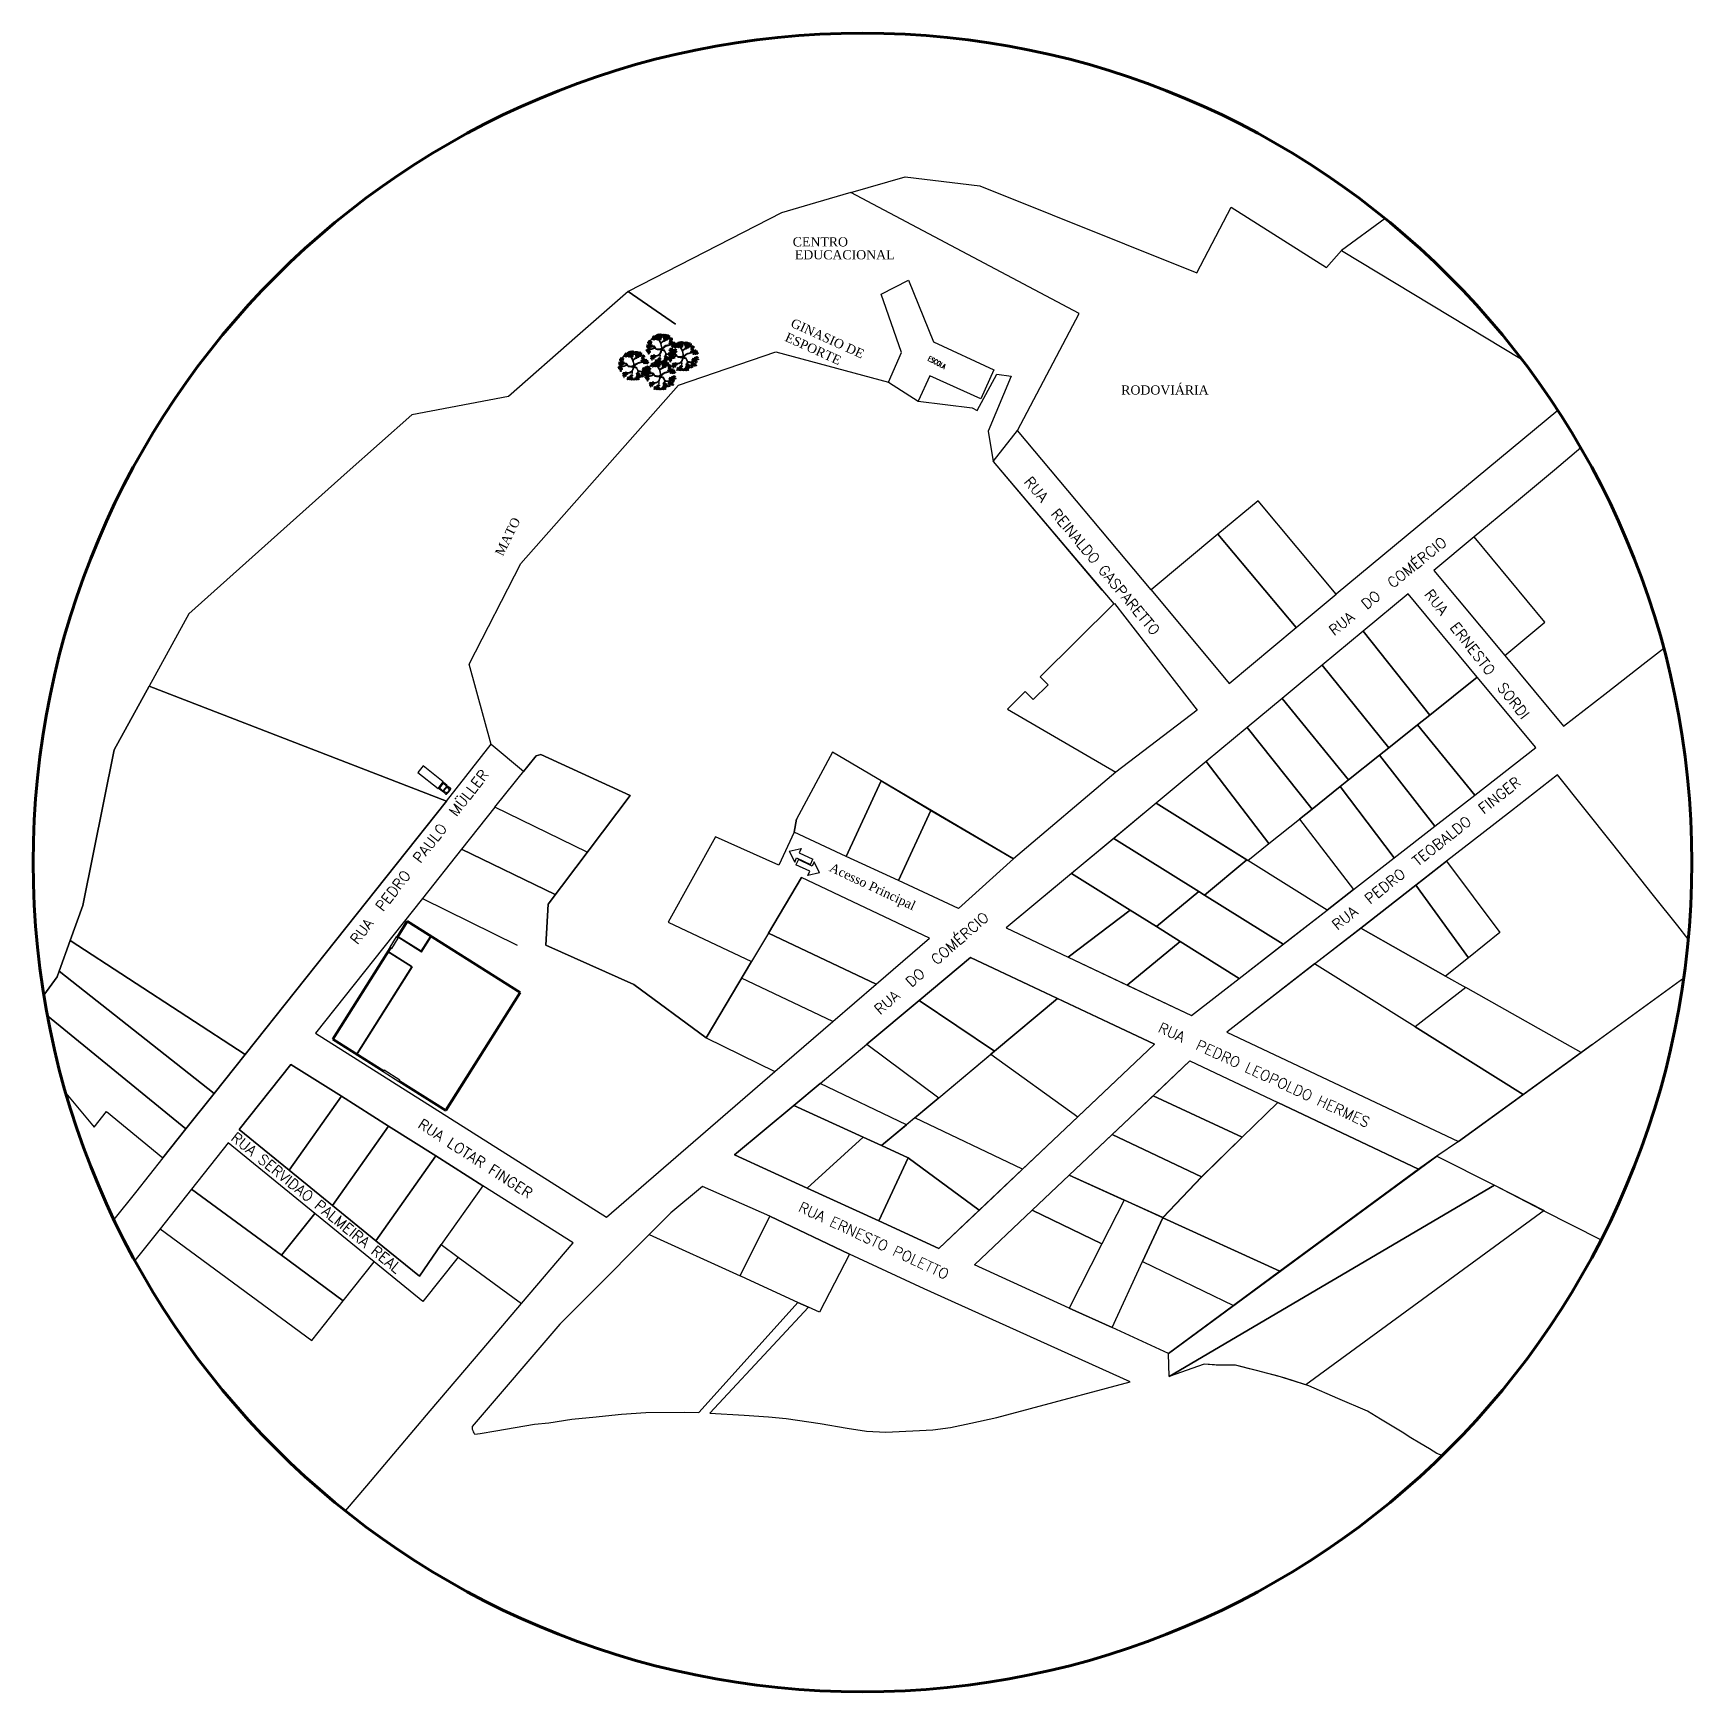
# Model space of a CAD drawing. Header units: metres. Extents: x 2113 to 5678, y -2764 to 956.
# Drawn here: x 5202.1 to 5678, y -24.1 to 451.8 of the extents above; entities that cross this region are included whole.
import ezdxf
from ezdxf.enums import TextEntityAlignment as Align

# ---------------------------------------------------------------- set-up
doc = ezdxf.new("R2010")
doc.units = ezdxf.units.M
doc.header["$MEASUREMENT"] = 0
doc.linetypes.add('CONTINUO', pattern=[0])
for name, color, linetype in [('ATUALIZADO', 4, 'Continuous'), ('CADASTRO', 114, 'CONTINUO'), ('Layout', 3, 'Continuous'), ('Layout-int', 7, 'Continuous'), ('PAREDE', 7, 'Continuous'), ('TELHADO', 6, 'Continuous'), ('TextoÁreas', 7, 'Continuous'), ('TXT_LOGRADOUROS_2000', 7, 'Continuous'), ('TXT_QUADRAFISCAL_5000', 7, 'Continuous')]:
    doc.layers.add(name, color=color, linetype=linetype)
doc.styles.add('ROMANS', font='romans.shx')
doc.styles.add('SIMPLEX', font='simplex', dxfattribs={"height": 0.2})
doc.styles.add('TimesNewRoman', font='times.ttf')

msp = doc.modelspace()

# ---------------------------------------------------------------- texts
at = {"layer": 'CADASTRO', "color": 0, "style": 'SIMPLEX', "width": 0.705687}
msp.add_text('ESCOLA', height=1.4126, rotation=331.50997, dxfattribs=at).set_placement((5458.632, 358.005), (5463.43, 355.401), align=Align.FIT)
at = {"layer": 'PAREDE', "style": 'ROMANS'}
for s, rotation, p in [('RUA  REINALDO GASPARETTO', 310, (5486.184, 322.958)), ('RUA  REINALDO GASPARETTO', 310, (5486.184, 322.958)), ('RUA  DO  COMÉRCIO', 41.28067, (5445.08, 169.992)), ('RUA  DO  COMÉRCIO', 41.28067, (5445.08, 169.992))]:
    msp.add_text(s, height=3, rotation=rotation, dxfattribs=at).set_placement(p)
at = {"layer": 'TextoÁreas', "style": 'TimesNewRoman'}
for s, height, p in [('CENTRO', 2.6219, (5419.994, 390.601)), ('EDUCACIONAL', 2.62191, (5420.6, 386.892)), ('RODOVIÁRIA', 2.6219, (5514.248, 348.102))]:
    msp.add_text(s, height=height, dxfattribs=at).set_placement(p)
for s, height, rotation, p in [('GINASIO DE', 2.6219, 335.67134, (5419.174, 367.673)), ('ESPORTE', 2.6219, 335.67134, (5417.506, 363.594)), ('MATO', 2.6219, 63.8025, (5336.795, 301.529)), ('Acesso Principal', 2.62191, 334.72316, (5430.268, 211.476))]:
    msp.add_text(s, height=height, rotation=rotation, dxfattribs=at).set_placement(p)
at = {"layer": 'TXT_LOGRADOUROS_2000', "style": 'ROMANS'}
for s, rotation, p in [('RUA  DO  COMÉRCIO', 39, (5575.37, 278.781)), ('RUA  DO  COMÉRCIO', 39, (5575.37, 278.781)), ('RUA  ERNESTO  SORDI', 308, (5601.063, 290.712)), ('RUA  ERNESTO  SORDI', 308, (5601.063, 290.712)), ('RUA  PEDRO  PAULO  MÜLLER', 52.30053, (5295.125, 190.09)), ('RUA  PEDRO  TEOBALDO  FINGER', 38.46248, (5576.25, 194.274)), ('RUA  PEDRO  TEOBALDO  FINGER', 38.46248, (5576.25, 194.274)), ('RUA  PEDRO LEOPOLDO HERMES', 335.29049, (5524.53, 165.369)), ('RUA  PEDRO LEOPOLDO HERMES', 335.29049, (5524.53, 165.369)), ('RUA LOTAR FINGER', 327.07297, (5312.168, 137.977)), ('RUA LOTAR FINGER', 327.07297, (5312.168, 137.977)), ('RUA SERVIDAO PALMEIRA REAL', 321, (5258.53, 134.369)), ('RUA SERVIDAO PALMEIRA REAL', 321, (5258.53, 134.369)), (' RUA ERNESTO POLETTO', 335, (5419.467, 114.758)), (' RUA ERNESTO POLETTO', 335, (5419.467, 114.758))]:
    msp.add_text(s, height=3, rotation=rotation, dxfattribs=at).set_placement(p)

# ---------------------------------------------------------------- blocks, each defined once
blk = doc.blocks.new('Setaxr01')
for p, q in [((925, 175), (0, 175)), ((0, 175), (0, -175)), ((1500, 0), (925, 450)), ((925, 450), (925, 175)), ((1500, 0), (925, -450)), ((925, -175), (0, -175)), ((925, -450), (925, -175))]:
    blk.add_line(p, q)
blk = doc.blocks.new('CaminhaoBau_t')
for p, q in [((-2997, 1220), (-10363, 1220)), ((-10363, 1220), (-10363, -1218)), ((-2997, -1218), (-2997, 1220)), ((-2946, 914), (-2946, -914)), ((-2896, 1119), (-2896, 1017)), ((-1600, 1119), (-2896, 1119)), ((-2868, 889), (-2868, -876)), ((-1547, 1016), (-2845, 1016)), ((-2822, 821), (-2822, -808)), ((-2753, 958), (-2799, 958)), ((-2753, 866), (-2776, 866)), ((-2753, 958), (-2753, 866)), ((-1880, 965), (-2616, 965)), ((-2616, 864), (-2616, 965)), ((-1880, 864), (-2616, 864)), ((-1880, 864), (-1880, 965)), ((-1617, 1063), (-1829, 1016)), ((-1829, 864), (-1829, 965)), ((-1533, 965), (-1829, 965)), ((-1702, 864), (-1829, 864)), ((-1702, 864), (-1528, 941)), ((-1626, 864), (-1468, 931)), ((-1600, 1068), (-1600, 1119)), ((-1473, 1067), (-1583, 1067)), ((-1524, 1067), (-381, 1067)), ((-1524, 762), (-1524, -762)), ((-1270, 0), (-1524, 0)), ((-229, 559), (-1503, 1006)), ((-1428, 931), (-1301, 877)), ((-1270, -830), (-1270, 830)), ((-381, 1118), (-282, 1118)), ((-381, 1067), (-381, 1118)), ((-229, 559), (-229, 914)), ((-127, 406), (-229, 559)), ((-127, 406), (-127, -406)), ((-10363, -1218), (-2997, -1218)), ((-2896, -1116), (-2896, -1015)), ((-1600, -1116), (-2896, -1116)), ((-1547, -1016), (-2845, -1016)), ((-2753, -945), (-2799, -945)), ((-2753, -853), (-2776, -853)), ((-2753, -945), (-2753, -853)), ((-1880, -864), (-2616, -864)), ((-2616, -864), (-2616, -965)), ((-1880, -965), (-2616, -965)), ((-1880, -864), (-1880, -965)), ((-1829, -864), (-1829, -965)), ((-1702, -864), (-1829, -864)), ((-1533, -965), (-1829, -965)), ((-1617, -1063), (-1829, -1016)), ((-1702, -864), (-1528, -941)), ((-1626, -864), (-1468, -931)), ((-1600, -1066), (-1600, -1116)), ((-1473, -1067), (-1583, -1067)), ((-1524, -1067), (-381, -1067)), ((-229, -559), (-1503, -1006)), ((-1428, -931), (-1301, -877)), ((-381, -1067), (-381, -1118)), ((-381, -1118), (-282, -1118)), ((-127, -406), (-229, -559)), ((-229, -559), (-229, -914))]:
    blk.add_line(p, q)
for centre, radius, start, end in [((-2845, 914), 102, 90, 180), ((-2799, 889), 68.6, 90, 180), ((-2776, 821), 45.7, 90, 180), ((-1626, 762), 102, 0, 90), ((-1583, 914), 152, 90, 102.52881), ((-1547, 914), 102, 64.65382, 90), ((-1533, 952), 12.7, 293.96249, 90), ((-1448, 885), 50.8, 66.80141, 113.19859), ((-1321, 830), 50.8, 0, 66.80141), ((-381, 914), 152, 0, 90), ((-282, 914), 203, 9.89468, 90), ((-282, 914), 102, 9.89468, 80.89521), ((-5524, 0), 5423, 350.00897, 9.99103), ((-5524, 0), 5524, 350.10532, 9.89468), ((-2845, -914), 102, 180, 270), ((-2799, -876), 68.6, 180, 270), ((-2776, -808), 45.7, 180, 270), ((-1626, -762), 102, 270, 0), ((-1583, -914), 152, 257.47119, 270), ((-1547, -914), 102, 270, 295.34618), ((-1533, -952), 12.7, 270, 66.03751), ((-1448, -885), 50.8, 246.80141, 293.19859), ((-1321, -830), 50.8, 293.19859, 0), ((-381, -914), 152, 270, 0), ((-282, -914), 203, 270, 350.10532), ((-282, -914), 102, 279.10479, 350.10532)]:
    blk.add_arc(centre, radius, start, end)
blk = doc.blocks.new('Arb009')
at = {"layer": 'Layout-int'}
h = blk.add_hatch(dxfattribs=at)
h.set_pattern_fill('_USER', color=0, scale=3.5, style=0, pattern_type=0)
h.set_pattern_definition([(0, (-461.5944, -432.1095), (0, 3.5), [])])
h.paths.add_polyline_path([(-177, 393), (-242, 396), (-266, 420), (-239, 390), (-177, 387), (-132, 381), (-111, 336), (-52, 247), (-16, 126), (-14, 37), (-94, 13), (-195, 28), (-218, 75), (-251, 114), (-384, 129), (-423, 221), (-393, 132), (-456, 129), (-393, 120), (-462, 81), (-379, 117), (-313, 108), (-260, 99), (-227, 72), (-310, 34), (-459, -14), (-313, 25), (-227, 58), (-198, 13), (-94, -2), (-49, 1), (-31, 7), (-22, 1), (-19, -8), (-22, -26), (-49, -103), (-73, -147), (-117, -189), (-156, -201), (-227, -215), (-281, -230), (-337, -293), (-281, -242), (-227, -221), (-156, -215), (-114, -201), (-82, -174), (-61, -180), (-55, -195), (-64, -260), (-70, -296), (-85, -325), (-114, -355), (-162, -370), (-192, -388), (-162, -373), (-114, -364), (-85, -340), (-91, -423), (-76, -325), (-64, -305), (-52, -266), (-55, -236), (-49, -210), (-49, -180), (-49, -156), (-40, -135), (-22, -97), (-14, -70), (-5, -34), (7, -20), (34, -23), (70, -34), (93, -49), (123, -121), (144, -147), (111, -210), (153, -251), (173, -281), (165, -328), (141, -352), (105, -373), (93, -417), (96, -432), (99, -414), (108, -376), (144, -355), (170, -331), (179, -284), (173, -251), (159, -242), (129, -218), (153, -162), (224, -165), (289, -174), (346, -204), (393, -248), (354, -198), (301, -168), (316, -121), (363, -112), (435, -165), (372, -112), (402, -94), (432, -88), (467, -82), (423, -85), (378, -94), (348, -106), (304, -106), (286, -165), (215, -156), (159, -141), (132, -97), (111, -46), (93, -23), (43, -8), (13, 4), (37, 34), (93, 87), (147, 126), (209, 138), (289, 161), (348, 152), (437, 149), (467, 155), (435, 155), (340, 161), (301, 170), (301, 209), (307, 253), (325, 304), (334, 348), (340, 369), (319, 304), (295, 247), (286, 191), (283, 173), (236, 152), (197, 147), (144, 135), (78, 102), (28, 52), (10, 58), (7, 105), (-5, 149), (-16, 200), (-8, 233), (10, 253), (52, 283), (99, 292), (144, 333), (188, 384), (206, 470), (173, 387), (135, 336), (96, 304), (78, 313), (70, 399), (70, 461), (67, 500), (58, 425), (61, 381), (70, 313), (67, 298), (40, 292), (16, 268), (-14, 247), (-31, 250), (-61, 304), (-55, 345), (-40, 381), (-34, 425), (-40, 473), (-58, 503), (-43, 464), (-43, 408), (-52, 381), (-61, 348), (-73, 328), (-91, 331), (-114, 372), (-132, 411), (-168, 467), (-135, 390)])
for points in [[(-533, -17), (-521, 1), (-521, -17), (-515, -32), (-521, -32), (-533, -29)], [(-512, 96), (-506, 105), (-500, 96), (-497, 84), (-503, 84), (-512, 87)], [(-506, 158), (-500, 167), (-494, 158), (-491, 147), (-497, 147), (-506, 149)], [(-503, 123), (-497, 132), (-491, 123), (-488, 111), (-494, 111), (-503, 114)], [(-497, 7), (-491, 16), (-485, 7), (-482, -5), (-488, -5), (-497, -2)], [(-491, 46), (-485, 49), (-482, 60), (-485, 69), (-488, 75), (-491, 66), (-494, 60)], [(-485, 224), (-479, 227), (-476, 239), (-479, 247), (-482, 253), (-485, 244), (-488, 239)], [(-479, 152), (-473, 161), (-468, 152), (-465, 141), (-470, 141), (-479, 144)], [(-473, 75), (-468, 78), (-465, 90), (-468, 99), (-470, 105), (-473, 96), (-476, 90)], [(-473, 123), (-468, 132), (-462, 123), (-459, 111), (-465, 111), (-473, 114)], [(-470, 244), (-465, 253), (-459, 244), (-456, 233), (-462, 233), (-470, 236)], [(-470, 66), (-465, 75), (-459, 66), (-456, 55), (-462, 55), (-470, 58)], [(-468, -20), (-462, -17), (-459, -5), (-462, 4), (-465, 10), (-468, 1), (-470, -5)], [(-177, 393), (-242, 396), (-266, 420), (-239, 390), (-177, 387), (-132, 381), (-111, 336), (-52, 247), (-16, 126), (-14, 37), (-94, 13), (-195, 28), (-218, 75), (-251, 114), (-384, 129), (-423, 221), (-393, 132), (-456, 129), (-393, 120), (-462, 81), (-379, 117), (-313, 108), (-260, 99), (-227, 72), (-310, 34), (-459, -14), (-313, 25), (-227, 58), (-198, 13), (-94, -2), (-49, 1), (-31, 7), (-22, 1), (-19, -8), (-22, -26), (-49, -103), (-73, -147), (-117, -189), (-156, -201), (-227, -215), (-281, -230), (-337, -293), (-281, -242), (-227, -221), (-156, -215), (-114, -201), (-82, -174), (-61, -180), (-55, -195), (-64, -260), (-70, -296), (-85, -325), (-114, -355), (-162, -370), (-192, -388), (-162, -373), (-114, -364), (-85, -340), (-91, -423), (-76, -325), (-64, -305), (-52, -266), (-55, -236), (-49, -210), (-49, -180), (-49, -156), (-40, -135), (-22, -97), (-14, -70), (-5, -34), (7, -20), (34, -23), (70, -34), (93, -49), (123, -121), (144, -147), (111, -210), (153, -251), (173, -281), (165, -328), (141, -352), (105, -373), (93, -417), (96, -432), (99, -414), (108, -376), (144, -355), (170, -331), (179, -284), (173, -251), (159, -242), (129, -218), (153, -162), (224, -165), (289, -174), (346, -204), (393, -248), (354, -198), (301, -168), (316, -121), (363, -112), (435, -165), (372, -112), (402, -94), (432, -88), (467, -82), (423, -85), (378, -94), (348, -106), (304, -106), (286, -165), (215, -156), (159, -141), (132, -97), (111, -46), (93, -23), (43, -8), (13, 4), (37, 34), (93, 87), (147, 126), (209, 138), (289, 161), (348, 152), (437, 149), (467, 155), (435, 155), (340, 161), (301, 170), (301, 209), (307, 253), (325, 304), (334, 348), (340, 369), (319, 304), (295, 247), (286, 191), (283, 173), (236, 152), (197, 147), (144, 135), (78, 102), (28, 52), (10, 58), (7, 105), (-5, 149), (-16, 200), (-8, 233), (10, 253), (52, 283), (99, 292), (144, 333), (188, 384), (206, 470), (173, 387), (135, 336), (96, 304), (78, 313), (70, 399), (70, 461), (67, 500), (58, 425), (61, 381), (70, 313), (67, 298), (40, 292), (16, 268), (-14, 247), (-31, 250), (-61, 304), (-55, 345), (-40, 381), (-34, 425), (-40, 473), (-58, 503), (-43, 464), (-43, 408), (-52, 381), (-61, 348), (-73, 328), (-91, 331), (-114, 372), (-132, 411), (-168, 467), (-135, 390)], [(-462, 221), (-456, 230), (-450, 221), (-447, 209), (-453, 209), (-462, 212)], [(-459, 274), (-453, 283), (-447, 274), (-444, 262), (-450, 262), (-459, 265)], [(-459, 31), (-453, 40), (-447, 31), (-444, 19), (-450, 19), (-459, 22)], [(-450, 179), (-444, 182), (-441, 194), (-444, 203), (-447, 209), (-450, 200), (-453, 194)], [(-444, 304), (-438, 313), (-432, 304), (-429, 292), (-435, 292), (-444, 295)], [(-441, 55), (-435, 58), (-432, 69), (-435, 78), (-438, 84), (-441, 75), (-444, 69)], [(-438, 236), (-432, 239), (-429, 250), (-432, 259), (-435, 265), (-438, 256), (-441, 250)], [(-435, 144), (-429, 147), (-426, 158), (-429, 167), (-432, 173), (-435, 164), (-438, 158)], [(-438, 19), (-432, 28), (-426, 19), (-423, 7), (-429, 7), (-438, 10)], [(-429, 233), (-423, 241), (-417, 233), (-414, 221), (-420, 221), (-429, 224)], [(-423, 277), (-417, 286), (-411, 277), (-408, 265), (-414, 265), (-423, 268)], [(-423, 55), (-411, 72), (-411, 55), (-405, 40), (-411, 40), (-423, 43)], [(-408, 310), (-402, 319), (-396, 310), (-393, 298), (-399, 298), (-408, 301)], [(-402, 233), (-396, 236), (-393, 247), (-396, 256), (-399, 262), (-402, 253), (-405, 247)], [(-396, 66), (-390, 69), (-387, 81), (-390, 90), (-393, 96), (-396, 87), (-399, 81)], [(-396, 10), (-390, 13), (-387, 25), (-390, 34), (-393, 40), (-396, 31), (-399, 25)], [(-390, 188), (-384, 191), (-381, 203), (-384, 212), (-387, 218), (-390, 209), (-393, 203)], [(-384, 283), (-379, 292), (-373, 283), (-370, 271), (-376, 271), (-384, 274)], [(-384, 170), (-379, 179), (-373, 170), (-370, 158), (-376, 158), (-384, 161)], [(-379, 244), (-373, 253), (-367, 244), (-364, 233), (-370, 233), (-379, 236)], [(-376, 328), (-370, 336), (-364, 328), (-361, 316), (-367, 316), (-376, 319)], [(-373, 209), (-367, 218), (-361, 209), (-358, 197), (-364, 197), (-373, 200)], [(-361, 262), (-349, 280), (-349, 262), (-343, 247), (-349, 247), (-361, 250)], [(-352, 363), (-346, 372), (-340, 363), (-337, 351), (-343, 351), (-352, 354)], [(-352, 152), (-340, 170), (-340, 152), (-334, 138), (-340, 138), (-352, 141)], [(-349, 75), (-343, 78), (-340, 90), (-343, 99), (-346, 105), (-349, 96), (-352, 90)], [(-325, 393), (-319, 402), (-313, 393), (-310, 381), (-316, 381), (-325, 384)], [(-316, 411), (-310, 414), (-307, 425), (-310, 434), (-313, 440), (-316, 431), (-319, 425)], [(-310, 348), (-304, 357), (-298, 348), (-295, 336), (-301, 336), (-310, 339)], [(-289, 375), (-284, 378), (-281, 390), (-284, 399), (-287, 405), (-289, 396), (-292, 390)], [(-284, 440), (-278, 443), (-275, 455), (-278, 464), (-281, 470), (-284, 461), (-287, 455)], [(-287, 360), (-281, 369), (-275, 360), (-272, 348), (-278, 348), (-287, 351)], [(-284, 422), (-278, 431), (-272, 422), (-269, 411), (-275, 411), (-284, 414)], [(-278, 399), (-272, 408), (-266, 399), (-263, 387), (-269, 387), (-278, 390)], [(-272, 333), (-266, 342), (-260, 333), (-257, 322), (-263, 322), (-272, 325)], [(-263, 420), (-257, 422), (-254, 434), (-257, 443), (-260, 449), (-263, 440), (-266, 434)], [(-257, 357), (-251, 360), (-248, 372), (-251, 381), (-254, 387), (-257, 378), (-260, 372)], [(-239, 381), (-233, 390), (-227, 381), (-224, 369), (-230, 369), (-239, 372)], [(-230, 405), (-224, 408), (-221, 420), (-224, 428), (-227, 434), (-230, 425), (-233, 420)], [(-227, 461), (-221, 470), (-215, 461), (-212, 449), (-218, 449), (-227, 452)], [(-227, 357), (-221, 366), (-215, 357), (-212, 345), (-218, 345), (-227, 348)], [(-215, 485), (-209, 494), (-203, 485), (-200, 473), (-206, 473), (-215, 476)], [(-212, 375), (-206, 384), (-200, 375), (-198, 363), (-203, 363), (-212, 366)], [(-200, 414), (-195, 422), (-189, 414), (-186, 402), (-192, 402), (-200, 405)], [(-195, 449), (-183, 467), (-183, 449), (-177, 434), (-183, 434), (-195, 437)], [(-192, 336), (-186, 339), (-183, 351), (-186, 360), (-189, 366), (-192, 357), (-195, 351)], [(-186, 482), (-180, 491), (-174, 482), (-171, 470), (-177, 470), (-186, 473)], [(-180, 491), (-174, 494), (-171, 506), (-174, 514), (-177, 520), (-180, 512), (-183, 506)], [(-171, 414), (-165, 422), (-159, 414), (-156, 402), (-162, 402), (-171, 405)], [(-162, 497), (-156, 506), (-150, 497), (-147, 485), (-153, 485), (-162, 488)], [(-162, 366), (-156, 375), (-150, 366), (-147, 354), (-153, 354), (-162, 357)], [(-162, 336), (-156, 345), (-150, 336), (-147, 325), (-153, 325), (-162, 328)], [(-147, 464), (-141, 473), (-135, 464), (-132, 452), (-138, 452), (-147, 455)], [(-144, 523), (-138, 532), (-132, 523), (-129, 512), (-135, 512), (-144, 514)], [(-129, 422), (-123, 431), (-117, 422), (-114, 411), (-120, 411), (-129, 414)], [(-117, 506), (-111, 514), (-106, 506), (-103, 494), (-108, 494), (-117, 497)], [(-108, 452), (-103, 455), (-100, 467), (-103, 476), (-106, 482), (-108, 473), (-111, 467)], [(-108, 390), (-97, 408), (-97, 390), (-91, 375), (-97, 375), (-108, 378)], [(-106, 529), (-100, 538), (-94, 529), (-91, 517), (-97, 517), (-106, 520)], [(-106, 440), (-100, 449), (-94, 440), (-91, 428), (-97, 428), (-106, 431)], [(-100, 497), (-94, 506), (-88, 497), (-85, 485), (-91, 485), (-100, 488)], [(-82, 369), (-76, 372), (-73, 384), (-76, 393), (-79, 399), (-82, 390), (-85, 384)], [(-76, 479), (-70, 488), (-64, 479), (-61, 467), (-67, 467), (-76, 470)], [(-73, 402), (-67, 405), (-64, 417), (-67, 425), (-70, 431), (-73, 422), (-76, 417)], [(-67, 512), (-61, 514), (-58, 526), (-61, 535), (-64, 541), (-67, 532), (-70, 526)], [(-70, 449), (-64, 458), (-58, 449), (-55, 437), (-61, 437), (-70, 440)], [(-49, 520), (-43, 529), (-37, 520), (-34, 509), (-40, 509), (-49, 512)], [(-46, 497), (-40, 506), (-34, 497), (-31, 485), (-37, 485), (-46, 488)], [(-28, 345), (-22, 348), (-19, 360), (-22, 369), (-25, 375), (-28, 366), (-31, 360)], [(-28, 532), (-22, 541), (-16, 532), (-14, 520), (-19, 520), (-28, 523)], [(-16, 461), (-11, 464), (-8, 476), (-11, 485), (-14, 491), (-16, 482), (-19, 476)], [(-8, 402), (-2, 405), (1, 417), (-2, 425), (-5, 431), (-8, 422), (-11, 417)], [(-2, 517), (4, 526), (10, 517), (13, 506), (7, 506), (-2, 509)], [(7, 482), (13, 491), (19, 482), (22, 470), (16, 470), (7, 473)], [(25, 431), (31, 440), (37, 431), (40, 420), (34, 420), (25, 422)], [(34, 470), (40, 479), (46, 470), (49, 458), (43, 458), (34, 461)], [(43, 485), (49, 488), (52, 500), (49, 509), (46, 514), (43, 506), (40, 500)], [(64, 523), (70, 532), (75, 523), (78, 512), (73, 512), (64, 514)], [(75, 390), (81, 399), (87, 390), (90, 378), (84, 378), (75, 381)], [(81, 479), (87, 488), (93, 479), (96, 467), (90, 467), (81, 470)], [(84, 446), (90, 455), (96, 446), (99, 434), (93, 434), (84, 437)], [(90, 491), (96, 494), (99, 506), (96, 514), (93, 520), (90, 512), (87, 506)], [(99, 408), (111, 425), (111, 408), (117, 393), (111, 393), (99, 396)], [(102, 369), (108, 378), (114, 369), (117, 357), (111, 357), (102, 360)], [(114, 482), (120, 491), (126, 482), (129, 470), (123, 470), (114, 473)], [(123, 517), (129, 526), (135, 517), (138, 506), (132, 506), (123, 509)], [(126, 360), (132, 369), (138, 360), (141, 348), (135, 348), (126, 351)], [(141, 449), (147, 458), (153, 449), (156, 437), (150, 437), (141, 440)], [(141, 393), (147, 402), (153, 393), (156, 381), (150, 381), (141, 384)], [(144, 497), (150, 506), (156, 497), (159, 485), (153, 485), (144, 488)], [(144, 473), (150, 482), (156, 473), (159, 461), (153, 461), (144, 464)], [(153, 325), (159, 333), (165, 325), (167, 313), (162, 313), (153, 316)], [(162, 402), (167, 405), (170, 417), (167, 425), (165, 431), (162, 422), (159, 417)], [(176, 458), (182, 461), (185, 473), (182, 482), (179, 488), (176, 479), (173, 473)], [(173, 345), (179, 354), (185, 345), (188, 333), (182, 333), (173, 336)], [(179, 503), (185, 512), (191, 503), (194, 491), (188, 491), (179, 494)], [(200, 342), (206, 345), (209, 357), (206, 366), (203, 372), (200, 363), (197, 357)], [(212, 408), (218, 411), (221, 422), (218, 431), (215, 437), (212, 428), (209, 422)], [(218, 473), (224, 476), (227, 488), (224, 497), (221, 503), (218, 494), (215, 488)], [(218, 384), (224, 393), (230, 384), (233, 372), (227, 372), (218, 375)], [(221, 449), (227, 458), (233, 449), (236, 437), (230, 437), (221, 440)], [(230, 363), (236, 372), (242, 363), (245, 351), (239, 351), (230, 354)], [(251, 408), (256, 417), (262, 408), (265, 396), (259, 396), (251, 399)], [(254, 372), (265, 390), (265, 372), (271, 357), (265, 357), (254, 360)], [(254, 209), (265, 227), (265, 209), (271, 194), (265, 194), (254, 197)], [(256, 467), (262, 476), (268, 467), (271, 455), (265, 455), (256, 458)], [(256, 437), (262, 446), (268, 437), (271, 425), (265, 425), (256, 428)], [(268, 268), (280, 286), (280, 268), (286, 253), (280, 253), (268, 256)], [(274, 313), (286, 331), (286, 313), (292, 298), (286, 298), (274, 301)], [(283, 357), (295, 375), (295, 357), (301, 342), (295, 342), (283, 345)], [(289, 399), (295, 408), (301, 399), (304, 387), (298, 387), (289, 390)], [(301, 295), (307, 298), (310, 310), (307, 319), (304, 325), (301, 316), (298, 310)], [(313, 342), (319, 345), (322, 357), (319, 366), (316, 372), (313, 363), (310, 357)], [(313, 224), (319, 233), (325, 224), (328, 212), (322, 212), (313, 215)], [(322, 244), (328, 247), (331, 259), (328, 268), (325, 274), (322, 265), (319, 259)], [(328, 191), (340, 209), (340, 191), (346, 176), (340, 176), (328, 179)], [(334, 369), (340, 372), (343, 384), (340, 393), (337, 399), (334, 390), (331, 384)], [(340, 313), (346, 316), (348, 328), (346, 336), (343, 342), (340, 333), (337, 328)], [(343, 265), (348, 268), (351, 280), (348, 289), (346, 295), (343, 286), (340, 280)], [(343, 227), (354, 244), (354, 227), (360, 212), (354, 212), (343, 215)], [(343, 114), (354, 132), (354, 114), (360, 99), (354, 99), (343, 102)], [(357, 351), (363, 354), (366, 366), (363, 375), (360, 381), (357, 372), (354, 366)], [(363, 331), (369, 333), (372, 345), (369, 354), (366, 360), (363, 351), (360, 345)], [(363, 250), (369, 259), (375, 250), (378, 239), (372, 239), (363, 241)], [(366, 188), (372, 191), (375, 203), (372, 212), (369, 218), (366, 209), (363, 203)], [(363, 129), (375, 147), (375, 129), (381, 114), (375, 114), (363, 117)], [(372, 179), (378, 188), (384, 179), (387, 167), (381, 167), (372, 170)], [(384, 141), (390, 149), (396, 141), (399, 129), (393, 129), (384, 132)], [(393, 241), (399, 250), (405, 241), (408, 230), (402, 230), (393, 233)], [(396, 179), (402, 182), (405, 194), (402, 203), (399, 209), (396, 200), (393, 194)], [(393, 1), (399, 10), (405, 1), (408, -11), (402, -11), (393, -8)], [(396, 215), (402, 224), (408, 215), (411, 203), (405, 203), (396, 206)], [(405, 176), (411, 185), (417, 176), (420, 164), (414, 164), (405, 167)], [(408, 114), (414, 117), (417, 129), (414, 138), (411, 144), (408, 135), (405, 129)], [(411, 253), (417, 262), (423, 253), (426, 241), (420, 241), (411, 244)], [(411, 108), (417, 117), (423, 108), (426, 96), (420, 96), (411, 99)], [(420, -5), (426, 4), (432, -5), (435, -17), (429, -17), (420, -14)], [(426, 167), (432, 170), (435, 182), (432, 191), (429, 197), (426, 188), (423, 182)], [(426, 224), (432, 233), (437, 224), (440, 212), (435, 212), (426, 215)], [(435, 105), (440, 108), (443, 120), (440, 129), (437, 135), (435, 126), (432, 120)], [(437, 203), (443, 212), (449, 203), (452, 191), (446, 191), (437, 194)], [(446, 1), (452, 10), (458, 1), (461, -11), (455, -11), (446, -8)], [(455, 25), (461, 34), (467, 25), (470, 13), (464, 13), (455, 16)], [(461, 218), (467, 227), (473, 218), (476, 206), (470, 206), (461, 209)], [(464, 173), (470, 176), (473, 188), (470, 197), (467, 203), (464, 194), (461, 188)], [(461, 114), (467, 123), (473, 114), (476, 102), (470, 102), (461, 105)], [(467, 120), (473, 123), (476, 135), (473, 144), (470, 149), (467, 141), (464, 135)], [(473, 176), (479, 185), (485, 176), (488, 164), (482, 164), (473, 167)], [(482, 10), (488, 19), (494, 10), (497, -2), (491, -2), (482, 1)], [(494, 144), (500, 152), (506, 144), (509, 132), (503, 132), (494, 135)], [(-506, -32), (-500, -29), (-497, -17), (-500, -8), (-503, -2), (-506, -11), (-509, -17)], [(-509, -55), (-497, -37), (-497, -55), (-491, -70), (-497, -70), (-509, -67)], [(-488, -82), (-476, -64), (-476, -82), (-470, -97), (-476, -97), (-488, -94)], [(-482, -52), (-476, -49), (-473, -37), (-476, -29), (-479, -23), (-482, -32), (-485, -37)], [(-462, -115), (-456, -106), (-450, -115), (-447, -126), (-453, -126), (-462, -124)], [(-453, -58), (-447, -55), (-444, -43), (-447, -34), (-450, -29), (-453, -37), (-456, -43)], [(-453, -85), (-447, -76), (-441, -85), (-438, -97), (-444, -97), (-453, -94)], [(-450, -150), (-444, -141), (-438, -150), (-435, -162), (-441, -162), (-450, -159)], [(-444, -124), (-438, -115), (-432, -124), (-429, -135), (-435, -135), (-444, -132)], [(-441, -23), (-435, -14), (-429, -23), (-426, -34), (-432, -34), (-441, -32)], [(-438, -52), (-432, -43), (-426, -52), (-423, -64), (-429, -64), (-438, -61)], [(-435, -76), (-429, -67), (-423, -76), (-420, -88), (-426, -88), (-435, -85)], [(-417, -43), (-411, -40), (-408, -29), (-411, -20), (-414, -14), (-417, -23), (-420, -29)], [(-411, -61), (-405, -52), (-399, -61), (-396, -73), (-402, -73), (-411, -70)], [(-411, -91), (-405, -82), (-399, -91), (-396, -103), (-402, -103), (-411, -100)], [(-376, -313), (-370, -310), (-367, -299), (-370, -290), (-373, -284), (-376, -293), (-379, -299)], [(-373, -227), (-361, -210), (-361, -227), (-355, -242), (-361, -242), (-373, -239)], [(-361, -278), (-355, -269), (-349, -278), (-346, -290), (-352, -290), (-361, -287)], [(-355, -331), (-349, -328), (-346, -316), (-349, -307), (-352, -302), (-355, -310), (-358, -316)], [(-352, -207), (-340, -189), (-340, -207), (-334, -221), (-340, -221), (-352, -218)], [(-340, -266), (-334, -263), (-331, -251), (-334, -242), (-337, -236), (-340, -245), (-343, -251)], [(-337, -367), (-331, -364), (-328, -352), (-331, -343), (-334, -337), (-337, -346), (-340, -352)], [(-325, -331), (-319, -328), (-316, -316), (-319, -307), (-322, -302), (-325, -310), (-328, -316)], [(-322, -236), (-316, -227), (-310, -236), (-307, -248), (-313, -248), (-322, -245)], [(-304, -215), (-298, -207), (-292, -215), (-289, -227), (-295, -227), (-304, -224)], [(-301, -302), (-295, -299), (-292, -287), (-295, -278), (-298, -272), (-301, -281), (-304, -287)], [(-304, -310), (-298, -302), (-292, -310), (-289, -322), (-295, -322), (-304, -319)], [(-292, -198), (-287, -189), (-281, -198), (-278, -210), (-284, -210), (-292, -207)], [(-284, -254), (-278, -245), (-272, -254), (-269, -266), (-275, -266), (-284, -263)], [(-284, -293), (-272, -275), (-272, -293), (-266, -307), (-272, -307), (-284, -305)], [(-284, -322), (-278, -313), (-272, -322), (-269, -334), (-275, -334), (-284, -331)], [(-269, -183), (-263, -174), (-257, -183), (-254, -195), (-260, -195), (-269, -192)], [(-263, -269), (-257, -260), (-251, -269), (-248, -281), (-254, -281), (-263, -278)], [(-230, -251), (-218, -233), (-218, -251), (-212, -266), (-218, -266), (-230, -263)], [(-221, -423), (-215, -420), (-212, -408), (-215, -399), (-218, -394), (-221, -402), (-224, -408)], [(-221, -435), (-209, -417), (-209, -435), (-203, -450), (-209, -450), (-221, -447)], [(-212, -397), (-206, -394), (-203, -382), (-206, -373), (-209, -367), (-212, -376), (-215, -382)], [(-209, -355), (-203, -346), (-198, -355), (-195, -367), (-200, -367), (-209, -364)], [(-198, -397), (-192, -388), (-186, -397), (-183, -408), (-189, -408), (-198, -405)], [(-198, -423), (-192, -414), (-186, -423), (-183, -435), (-189, -435), (-198, -432)], [(-183, -373), (-177, -370), (-174, -358), (-177, -349), (-180, -343), (-183, -352), (-186, -358)], [(-171, -420), (-165, -417), (-162, -405), (-165, -397), (-168, -391), (-171, -399), (-174, -405)], [(-159, -355), (-153, -346), (-147, -355), (-144, -367), (-150, -367), (-159, -364)], [(-156, -411), (-144, -394), (-144, -411), (-138, -426), (-144, -426), (-156, -423)], [(-150, -441), (-144, -432), (-138, -441), (-135, -453), (-141, -453), (-150, -450)], [(-138, -391), (-132, -382), (-126, -391), (-123, -402), (-129, -402), (-138, -399)], [(-129, -343), (-123, -340), (-120, -328), (-123, -319), (-126, -313), (-129, -322), (-132, -328)], [(-117, -441), (-111, -438), (-108, -426), (-111, -417), (-114, -411), (-117, -420), (-120, -426)], [(-114, -373), (-108, -364), (-103, -373), (-100, -385), (-106, -385), (-114, -382)], [(-97, -293), (-85, -275), (-85, -293), (-79, -307), (-85, -307), (-97, -305)], [(-94, -444), (-88, -435), (-82, -444), (-79, -456), (-85, -456), (-94, -453)], [(-67, -432), (-61, -429), (-58, -417), (-61, -408), (-64, -402), (-67, -411), (-70, -417)], [(-64, -385), (-58, -382), (-55, -370), (-58, -361), (-61, -355), (-64, -364), (-67, -370)], [(-52, -310), (-40, -293), (-40, -310), (-34, -325), (-40, -325), (-52, -322)], [(-52, -382), (-46, -373), (-40, -382), (-37, -394), (-43, -394), (-52, -391)], [(-40, -411), (-34, -402), (-28, -411), (-25, -423), (-31, -423), (-40, -420)], [(-40, -441), (-34, -432), (-28, -441), (-25, -453), (-31, -453), (-40, -450)], [(-11, -411), (-5, -402), (1, -411), (4, -423), (-2, -423), (-11, -420)], [(4, -444), (16, -426), (16, -444), (22, -459), (16, -459), (4, -456)], [(31, -429), (37, -420), (43, -429), (46, -441), (40, -441), (31, -438)], [(34, -385), (40, -376), (46, -385), (49, -397), (43, -397), (34, -394)], [(55, -414), (61, -405), (67, -414), (70, -426), (64, -426), (55, -423)], [(58, -438), (64, -429), (70, -438), (73, -450), (67, -450), (58, -447)], [(67, -388), (73, -379), (78, -388), (81, -399), (75, -399), (67, -397)], [(75, -432), (81, -429), (84, -417), (81, -408), (78, -402), (75, -411), (73, -417)], [(75, -364), (81, -355), (87, -364), (90, -376), (84, -376), (75, -373)], [(81, -358), (87, -355), (90, -343), (87, -334), (84, -328), (81, -337), (78, -343)], [(90, -444), (96, -435), (102, -444), (105, -456), (99, -456), (90, -453)], [(93, -230), (99, -221), (105, -230), (108, -242), (102, -242), (93, -239)], [(99, -307), (105, -299), (111, -307), (114, -319), (108, -319), (99, -316)], [(99, -349), (105, -340), (111, -349), (114, -361), (108, -361), (99, -358)], [(102, -269), (114, -251), (114, -269), (120, -284), (114, -284), (102, -281)], [(102, -420), (108, -411), (114, -420), (117, -432), (111, -432), (102, -429)], [(117, -248), (123, -239), (129, -248), (132, -260), (126, -260), (117, -257)], [(117, -388), (123, -379), (129, -388), (132, -399), (126, -399), (117, -397)], [(123, -349), (129, -346), (132, -334), (129, -325), (126, -319), (123, -328), (120, -334)], [(132, -429), (138, -420), (144, -429), (147, -441), (141, -441), (132, -438)], [(141, -313), (147, -310), (150, -299), (147, -290), (144, -284), (141, -293), (138, -299)], [(144, -215), (150, -207), (156, -215), (159, -227), (153, -227), (144, -224)], [(147, -402), (153, -399), (156, -388), (153, -379), (150, -373), (147, -382), (144, -388)], [(156, -432), (167, -414), (167, -432), (173, -447), (167, -447), (156, -444)], [(167, -399), (173, -397), (176, -385), (173, -376), (170, -370), (167, -379), (165, -385)], [(167, -233), (173, -224), (179, -233), (182, -245), (176, -245), (167, -242)], [(176, -349), (182, -340), (188, -349), (191, -361), (185, -361), (176, -358)], [(188, -340), (194, -337), (197, -325), (194, -316), (191, -310), (188, -319), (185, -325)], [(197, -260), (203, -251), (209, -260), (212, -272), (206, -272), (197, -269)], [(200, -284), (206, -275), (212, -284), (215, -296), (209, -296), (200, -293)], [(206, -355), (212, -346), (218, -355), (221, -367), (215, -367), (206, -364)], [(218, -319), (224, -310), (230, -319), (233, -331), (227, -331), (218, -328)], [(254, -322), (259, -313), (265, -322), (268, -334), (262, -334), (254, -331)], [(265, -233), (271, -224), (277, -233), (280, -245), (274, -245), (265, -242)], [(268, -278), (274, -269), (280, -278), (283, -290), (277, -290), (268, -287)], [(274, -213), (280, -210), (283, -198), (280, -189), (277, -183), (274, -192), (271, -198)], [(274, -346), (280, -337), (286, -346), (289, -358), (283, -358), (274, -355)], [(280, -322), (286, -313), (292, -322), (295, -334), (289, -334), (280, -331)], [(295, -254), (301, -245), (307, -254), (310, -266), (304, -266), (295, -263)], [(298, -79), (310, -61), (310, -79), (316, -94), (310, -94), (298, -91)], [(298, -224), (304, -215), (310, -224), (313, -236), (307, -236), (298, -233)], [(304, -334), (310, -325), (316, -334), (319, -346), (313, -346), (304, -343)], [(307, -293), (313, -284), (319, -293), (322, -305), (316, -305), (307, -302)], [(316, -159), (328, -141), (328, -159), (334, -174), (328, -174), (316, -171)], [(319, -269), (325, -260), (331, -269), (334, -281), (328, -281), (319, -278)], [(322, -40), (334, -23), (334, -40), (340, -55), (334, -55), (322, -52)], [(334, -260), (340, -257), (343, -245), (340, -236), (337, -230), (334, -239), (331, -245)], [(343, -94), (348, -91), (351, -79), (348, -70), (346, -64), (343, -73), (340, -79)], [(340, -290), (346, -281), (351, -290), (354, -302), (348, -302), (340, -299)], [(351, -233), (357, -224), (363, -233), (366, -245), (360, -245), (351, -242)], [(354, -257), (360, -248), (366, -257), (369, -269), (363, -269), (354, -266)], [(363, -58), (369, -49), (375, -58), (378, -70), (372, -70), (363, -67)], [(369, -165), (375, -162), (378, -150), (375, -141), (372, -135), (369, -144), (366, -150)], [(369, -290), (375, -281), (381, -290), (384, -302), (378, -302), (369, -299)], [(381, -26), (387, -17), (393, -26), (396, -37), (390, -37), (381, -34)], [(381, -207), (387, -198), (393, -207), (396, -218), (390, -218), (381, -215)], [(384, -296), (390, -293), (393, -281), (390, -272), (387, -266), (384, -275), (381, -281)], [(396, -70), (402, -67), (405, -55), (402, -46), (399, -40), (396, -49), (393, -55)], [(399, -248), (405, -245), (408, -233), (405, -224), (402, -218), (399, -227), (396, -233)], [(396, -293), (402, -284), (408, -293), (411, -305), (405, -305), (396, -302)], [(411, -138), (417, -135), (420, -124), (417, -115), (414, -109), (411, -118), (408, -124)], [(408, -168), (414, -159), (420, -168), (423, -180), (417, -180), (408, -177)], [(408, -257), (414, -248), (420, -257), (423, -269), (417, -269), (408, -266)], [(414, -73), (420, -64), (426, -73), (429, -85), (423, -85), (414, -82)], [(414, -224), (420, -215), (426, -224), (429, -236), (423, -236), (414, -233)], [(414, -284), (420, -275), (426, -284), (429, -296), (423, -296), (414, -293)], [(417, -46), (423, -37), (429, -46), (432, -58), (426, -58), (417, -55)], [(423, -138), (429, -129), (435, -138), (437, -150), (432, -150), (423, -147)], [(432, -180), (437, -171), (443, -180), (446, -192), (440, -192), (432, -189)], [(435, -281), (440, -272), (446, -281), (449, -293), (443, -293), (435, -290)], [(440, -61), (446, -52), (452, -61), (455, -73), (449, -73), (440, -70)], [(446, -37), (452, -29), (458, -37), (461, -49), (455, -49), (446, -46)], [(458, -121), (464, -118), (467, -106), (464, -97), (461, -91), (458, -100), (455, -106)], [(458, -150), (464, -141), (470, -150), (473, -162), (467, -162), (458, -159)], [(473, -29), (479, -20), (485, -29), (488, -40), (482, -40), (473, -37)], [(482, -88), (488, -85), (491, -73), (488, -64), (485, -58), (482, -67), (479, -73)], [(497, -14), (503, -5), (509, -14), (512, -26), (506, -26), (497, -23)], [(497, -76), (503, -67), (509, -76), (512, -88), (506, -88), (497, -85)], [(509, -70), (515, -61), (521, -70), (524, -82), (518, -82), (509, -79)]]:
    blk.add_lwpolyline(points, close=True)

# ---------------------------------------------------------------- linework, layer by layer
at = {"color": 1, "lineweight": 30, "flags": 128}
msp.add_lwpolyline([(5408.138, 185.385), (5395.133, 163.565), (5374.372, 178.79), (5349.109, 190.149), (5349.789, 201.895), (5373.343, 233.046), (5347.741, 244.794), (5346.336, 244.488), (5342.718, 239.94), (5333.478, 247.72), (5327.187, 270.7), (5341.998, 299.6), (5387.179, 350.763), (5415.099, 360.336), (5447.472, 351.673), (5456.025, 346.164), (5471.52, 344.325), (5472.953, 343.562), (5478.52, 353.955), (5482.693, 353.391), (5476.086, 337.595), (5477.457, 328.893), (5512.133, 288.035), (5490.99, 267.065), (5493.295, 264.793), (5488.981, 260.645), (5486.698, 262.896), (5481.655, 257.783), (5512.732, 239.719), (5483.378, 214.88), (5431.363, 245.504), (5421.028, 226.268), (5420.377, 222.535), (5416.026, 213.023), (5397.825, 221.19), (5384.277, 196.697), (5408.138, 185.385)], dxfattribs=at)
at = {"layer": 'ATUALIZADO'}
for p, q in [((5397.825, 221.19), (5384.277, 196.697)), ((5349.789, 201.895), (5349.109, 190.149)), ((5384.277, 196.697), (5408.138, 185.385)), ((5349.109, 190.149), (5374.372, 178.79)), ((5395.133, 163.565), (5408.138, 185.385)), ((5374.372, 178.79), (5395.133, 163.565))]:
    msp.add_line(p, q, dxfattribs=at)
for points in [[(5477.457, 328.893), (5508.662, 292.02)], [(5334.553, 229.678), (5346.336, 244.488), (5347.741, 244.794), (5373.343, 233.046), (5349.789, 201.895), (5349.109, 190.149), (5374.372, 178.79)]]:
    msp.add_lwpolyline(points, dxfattribs=at)
at = {"layer": 'CADASTRO', "color": 0, "linetype": 'CONTINUO', "flags": 128}
msp.add_lwpolyline([(5447.472, 351.673), (5451.208, 360.125), (5445.372, 376.928), (5453.228, 380.935), (5460.389, 363.241), (5477.678, 355.176), (5473.933, 346.878), (5459.321, 353.47), (5456.025, 346.164)], dxfattribs=at)
at = {"layer": 'PAREDE'}
for p, q in [((5436.706, 406.041), (5426.535, 403.085)), ((5436.706, 406.041), (5426.535, 403.085)), ((5502.144, 371.381), (5436.706, 406.041)), ((5502.144, 371.381), (5436.706, 406.041)), ((5416.806, 400.258), (5372.789, 377.639)), ((5416.806, 400.258), (5372.789, 377.639)), ((5426.535, 403.085), (5416.806, 400.258)), ((5426.535, 403.085), (5416.806, 400.258)), ((5372.789, 377.639), (5358.247, 364.927)), ((5372.789, 377.639), (5358.247, 364.927)), ((5386.34, 368.336), (5372.789, 377.639)), ((5372.789, 377.639), (5386.34, 368.336)), ((5386.34, 368.336), (5372.789, 377.639)), ((5372.789, 377.639), (5386.34, 368.336)), ((5484.449, 337.759), (5502.144, 371.381)), ((5484.449, 337.759), (5502.144, 371.381)), ((5358.247, 364.927), (5338.394, 347.573)), ((5358.247, 364.927), (5338.394, 347.573)), ((5338.394, 347.573), (5310.732, 342.259)), ((5338.394, 347.573), (5310.732, 342.259)), ((5310.732, 342.259), (5292.193, 325.796)), ((5310.732, 342.259), (5292.193, 325.796)), ((5477.457, 328.893), (5484.449, 337.759)), ((5292.193, 325.796), (5246.724, 285.191)), ((5292.193, 325.796), (5246.724, 285.191)), ((5246.724, 285.191), (5235.356, 264.435)), ((5246.724, 285.191), (5235.356, 264.435)), ((5235.356, 264.435), (5320.639, 231.455)), ((5235.356, 264.435), (5320.639, 231.455)), ((5320.639, 231.455), (5333.459, 247.789)), ((5334.553, 229.678), (5324.97, 217.615)), ((5334.553, 229.678), (5324.97, 217.615)), ((5334.553, 229.678), (5324.97, 217.615)), ((5361.047, 216.783), (5334.553, 229.678)), ((5324.97, 217.615), (5313.766, 203.512)), ((5324.97, 217.615), (5313.766, 203.512)), ((5324.97, 217.615), (5351.873, 204.65)), ((5351.873, 204.65), (5324.97, 217.615)), ((5324.97, 217.615), (5351.873, 204.65)), ((5413.004, 193.551), (5422.504, 209.491)), ((5459.238, 192.145), (5422.504, 209.491)), ((5313.766, 203.512), (5283.049, 164.848)), ((5313.766, 203.512), (5340.963, 190.16)), ((5309.446, 196.774), (5306.776, 192.546)), ((5309.446, 196.774), (5306.776, 192.546)), ((5316.083, 192.582), (5309.446, 196.774)), ((5316.083, 192.582), (5309.446, 196.774)), ((5306.695, 192.419), (5306.589, 192.25)), ((5306.695, 192.419), (5306.589, 192.25)), ((5313.459, 188.147), (5306.695, 192.419)), ((5313.459, 188.147), (5306.695, 192.419)), ((5313.413, 188.354), (5306.776, 192.546)), ((5313.413, 188.354), (5306.776, 192.546)), ((5313.413, 188.354), (5316.083, 192.582)), ((5313.413, 188.354), (5316.083, 192.582)), ((5313.459, 188.147), (5316.209, 192.501)), ((5313.459, 188.147), (5316.209, 192.501)), ((5341.574, 176.481), (5316.209, 192.501)), ((5341.574, 176.481), (5316.209, 192.501)), ((5413.004, 193.551), (5408.138, 185.385)), ((5443.942, 178.942), (5413.004, 193.551)), ((5443.942, 178.942), (5459.238, 192.145)), ((5303.945, 188.065), (5288.245, 163.209)), ((5303.945, 188.065), (5288.245, 163.209)), ((5310.582, 183.873), (5303.945, 188.065)), ((5310.582, 183.873), (5303.945, 188.065)), ((5304.72, 189.291), (5304.025, 188.192)), ((5304.72, 189.291), (5304.025, 188.192)), ((5310.789, 183.92), (5304.025, 188.192)), ((5310.789, 183.92), (5304.025, 188.192)), ((5310.582, 183.873), (5294.882, 159.016)), ((5310.582, 183.873), (5294.882, 159.016)), ((5310.789, 183.92), (5295.009, 158.936)), ((5310.789, 183.92), (5295.009, 158.936)), ((5320.373, 142.916), (5341.574, 176.481)), ((5320.373, 142.916), (5341.574, 176.481)), ((5431.519, 168.22), (5405.289, 180.606)), ((5431.519, 168.22), (5443.942, 178.942)), ((5431.519, 168.22), (5443.942, 178.942)), ((5414.89, 153.866), (5431.519, 168.22)), ((5414.89, 153.866), (5431.519, 168.22)), ((5414.89, 153.866), (5431.519, 168.22)), ((5283.049, 164.848), (5317.066, 143.362)), ((5288.245, 163.209), (5294.882, 159.016)), ((5288.245, 163.209), (5294.882, 159.016)), ((5395.133, 163.565), (5414.89, 153.866)), ((5395.133, 163.565), (5414.89, 153.866)), ((5295.009, 158.936), (5302.618, 154.13)), ((5295.009, 158.936), (5302.618, 154.13)), ((5366.526, 112.121), (5414.89, 153.866)), ((5307.183, 151.246), (5320.373, 142.916)), ((5307.183, 151.246), (5320.373, 142.916)), ((5317.066, 143.362), (5366.526, 112.121))]:
    msp.add_line(p, q, dxfattribs=at)
at = {"layer": 'PAREDE', "lineweight": 80}
for p, q in [((5309.399, 196.981), (5306.462, 192.33)), ((5309.399, 196.981), (5306.462, 192.33)), ((5341.78, 176.527), (5309.399, 196.981)), ((5341.78, 176.527), (5309.399, 196.981)), ((5304.593, 189.371), (5288.038, 163.162)), ((5304.593, 189.371), (5288.038, 163.162)), ((5320.419, 142.709), (5341.78, 176.527)), ((5320.419, 142.709), (5341.78, 176.527)), ((5288.038, 163.162), (5302.538, 154.003)), ((5288.038, 163.162), (5302.538, 154.003)), ((5307.103, 151.12), (5320.419, 142.709)), ((5307.103, 151.12), (5320.419, 142.709))]:
    msp.add_line(p, q, dxfattribs=at)
at = {"layer": 'PAREDE'}
for points in [[(5484.449, 337.759), (5502.144, 371.381), (5436.706, 406.041), (5452.225, 410.551), (5473.652, 408.033), (5535.892, 382.982), (5545.772, 401.832), (5573.156, 384.569), (5577.439, 389.475), (5629.093, 358.295)], [(5484.449, 337.759), (5502.144, 371.381), (5436.706, 406.041), (5452.225, 410.551), (5473.652, 408.033), (5535.892, 382.982), (5545.772, 401.832), (5573.156, 384.569), (5577.439, 389.475), (5629.093, 358.295)], [(5589.966, 398.591), (5577.439, 389.475), (5629.093, 358.295)], [(5589.966, 398.591), (5577.439, 389.475), (5629.093, 358.295)], [(5589.966, 398.591), (5577.439, 389.475), (5629.093, 358.295)], [(5589.966, 398.591), (5577.439, 389.475), (5629.093, 358.295)], [(5639.491, 343.56), (5575.899, 290.871), (5553.52, 317.59), (5541.985, 308.001), (5522.86, 292.102), (5484.449, 337.759), (5502.144, 371.381)], [(5639.491, 343.56), (5575.899, 290.871), (5553.52, 317.59), (5541.985, 308.001), (5522.86, 292.102), (5484.449, 337.759), (5502.144, 371.381)], [(5646.105, 332.771), (5638.574, 326.414), (5627.039, 316.825), (5615.504, 307.236), (5603.969, 297.647), (5624.28, 273.215), (5641.136, 252.938), (5652.983, 262.152), (5664.829, 271.366), (5669.886, 275.298)], [(5646.105, 332.771), (5638.574, 326.414), (5627.039, 316.825), (5615.504, 307.236), (5603.969, 297.647), (5624.28, 273.215), (5641.136, 252.938), (5652.983, 262.152), (5664.829, 271.366), (5669.886, 275.298)], [(5512.137, 288.031), (5512.279, 288.172), (5512.279, 288.172), (5536.006, 257.516), (5512.732, 239.719), (5512.732, 239.719), (5512.732, 239.719)], [(5205.126, 175.731), (5208.954, 181.013), (5209.543, 182.652), (5212.709, 191.473), (5216.311, 201.506), (5225.323, 246.118), (5235.356, 264.435), (5320.639, 231.455), (5262.854, 158.719), (5254.022, 147.602), (5245.898, 137.376), (5239.287, 129.054), (5231.386, 119.109), (5225.244, 111.378)], [(5205.126, 175.731), (5208.954, 181.013), (5209.543, 182.652), (5212.709, 191.473), (5216.311, 201.506), (5225.323, 246.118), (5235.356, 264.435), (5320.639, 231.455), (5262.854, 158.719), (5254.022, 147.602), (5245.898, 137.376), (5239.287, 129.054), (5231.386, 119.109), (5225.244, 111.378)], [(5676.945, 191.871), (5673.902, 195.695), (5666.979, 204.394), (5654.909, 219.563), (5639.465, 238.971), (5626.235, 228.681), (5617.752, 222.084), (5607.601, 214.19), (5598.796, 207.341), (5582.945, 195.014), (5544.532, 165.139), (5610.998, 133.754), (5646.229, 159.351), (5675.646, 180.724)], [(5676.945, 191.871), (5673.902, 195.695), (5666.979, 204.394), (5654.909, 219.563), (5639.465, 238.971), (5626.235, 228.681), (5617.752, 222.084), (5607.601, 214.19), (5598.796, 207.341), (5582.945, 195.014), (5544.532, 165.139), (5610.998, 133.754), (5646.229, 159.351), (5675.646, 180.724)], [(5445.389, 237.246), (5445.389, 237.246), (5445.389, 237.246), (5435.345, 215.593), (5420.377, 222.535), (5421.028, 226.268)], [(5206.155, 169.858), (5245.898, 137.376), (5254.022, 147.602), (5209.543, 182.652), (5208.954, 181.013), (5205.126, 175.731)], [(5206.155, 169.858), (5245.898, 137.376), (5254.022, 147.602), (5209.543, 182.652), (5208.954, 181.013), (5205.126, 175.731)], [(5211.456, 147.615), (5219.527, 137.942), (5223.049, 142.375), (5239.287, 129.054), (5245.898, 137.376), (5206.155, 169.858)], [(5211.456, 147.615), (5219.527, 137.942), (5223.049, 142.375), (5239.287, 129.054), (5245.898, 137.376), (5206.155, 169.858)], [(5649.266, 161.558), (5610.998, 133.754), (5604.792, 129.531), (5599.546, 125.891)], [(5649.266, 161.558), (5610.998, 133.754), (5604.792, 129.531), (5599.546, 125.891)], [(5291.657, 27.789), (5297.791, 34.99), (5306.616, 45.422), (5316.008, 56.474), (5330.922, 73.99), (5342.188, 87.28), (5357.009, 104.72), (5331.113, 121.077), (5317.567, 129.633), (5304.02, 138.189), (5290.474, 146.745), (5275.954, 155.917), (5261.143, 137.274), (5275.498, 125.581), (5287.932, 115.454), (5300.366, 105.326), (5312.905, 95.113), (5319.162, 104.189), (5323.995, 100.64), (5313.862, 87.885), (5299.905, 99.254), (5282.846, 113.148), (5258.032, 133.358), (5247.505, 120.107), (5238.448, 108.707), (5231.251, 99.635)], [(5291.657, 27.789), (5297.791, 34.99), (5306.616, 45.422), (5316.008, 56.474), (5330.922, 73.99), (5342.188, 87.28), (5357.009, 104.72), (5331.113, 121.077), (5317.567, 129.633), (5304.02, 138.189), (5290.474, 146.745), (5275.954, 155.917), (5261.143, 137.274), (5275.498, 125.581), (5287.932, 115.454), (5300.366, 105.326), (5312.905, 95.113), (5319.162, 104.189), (5323.995, 100.64), (5313.862, 87.885), (5299.905, 99.254), (5282.846, 113.148), (5258.032, 133.358), (5247.505, 120.107), (5238.448, 108.707), (5231.251, 99.635)], [(5523.379, 146.909), (5533.915, 156.882), (5559.149, 144.967), (5548.908, 134.991), (5523.379, 146.909)], [(5523.379, 146.909), (5533.915, 156.882), (5559.149, 144.967), (5548.908, 134.991), (5523.379, 146.909)], [(5511.642, 135.799), (5523.379, 146.909), (5548.908, 134.991), (5537.302, 123.646), (5511.642, 135.799)], [(5511.642, 135.799), (5523.379, 146.909), (5548.908, 134.991), (5537.302, 123.646), (5511.642, 135.799)], [(5559.796, 96.547), (5599.546, 125.891), (5559.149, 144.967), (5548.908, 134.991), (5537.339, 123.684), (5526.156, 111.895), (5559.796, 96.547)], [(5559.796, 96.547), (5599.546, 125.891), (5559.149, 144.967), (5548.908, 134.991), (5537.339, 123.684), (5526.156, 111.895), (5559.796, 96.547)], [(5499.322, 124.138), (5511.642, 135.799), (5537.3, 123.647), (5526.183, 111.952), (5499.322, 124.138)], [(5499.322, 124.138), (5511.642, 135.799), (5537.3, 123.647), (5526.183, 111.952), (5499.322, 124.138)], [(5528.03, 66.362), (5527.839, 72.957), (5604.792, 129.531), (5621.383, 121.225), (5528.03, 66.362)], [(5527.839, 72.957), (5599.546, 125.891), (5604.792, 129.531), (5604.792, 129.531), (5621.383, 121.225), (5635.117, 114.086), (5651.915, 105.59)], [(5528.03, 66.362), (5527.839, 72.957), (5604.792, 129.531), (5621.383, 121.225), (5528.03, 66.362)], [(5527.839, 72.957), (5599.546, 125.891), (5604.792, 129.531), (5604.792, 129.531), (5621.383, 121.225), (5635.117, 114.086), (5651.915, 105.59)], [(5528.03, 66.362), (5621.383, 121.225), (5635.557, 113.982), (5567.21, 63.998), (5560.999, 65.944), (5553.035, 68.12), (5547.025, 69.568), (5541.53, 69.568), (5538.075, 69.922), (5528.03, 66.362)], [(5528.03, 66.362), (5621.383, 121.225), (5635.557, 113.982), (5567.21, 63.998), (5560.999, 65.944), (5553.035, 68.12), (5547.025, 69.568), (5541.53, 69.568), (5538.075, 69.922), (5528.03, 66.362)], [(5606.358, 43.691), (5604.838, 44.244), (5602.657, 45.557), (5599.923, 47.203), (5597.29, 48.788), (5594.843, 50.373), (5591.06, 52.643), (5588.636, 54.143), (5584.894, 56.458), (5576.433, 60.066), (5568.069, 63.714), (5558.986, 66.579), (5551.09, 68.589), (5547.025, 69.568), (5542.572, 69.568), (5538.075, 69.922), (5528.03, 66.362), (5527.839, 72.957)], [(5606.358, 43.691), (5604.838, 44.244), (5602.657, 45.557), (5599.923, 47.203), (5597.29, 48.788), (5594.843, 50.373), (5591.06, 52.643), (5588.636, 54.143), (5584.894, 56.458), (5576.433, 60.066), (5568.069, 63.714), (5558.986, 66.579), (5551.09, 68.589), (5547.025, 69.568), (5542.572, 69.568), (5538.075, 69.922), (5528.03, 66.362), (5527.839, 72.957)]]:
    msp.add_lwpolyline(points, dxfattribs=at)
for points in [[(5541.985, 308.001), (5564.399, 281.24), (5575.899, 290.871), (5553.52, 317.59)], [(5541.985, 308.001), (5564.399, 281.24), (5575.899, 290.871), (5553.52, 317.59)], [(5522.86, 292.102), (5545.234, 265.187), (5564.399, 281.24), (5541.985, 308.001)], [(5522.86, 292.102), (5545.234, 265.187), (5564.399, 281.24), (5541.985, 308.001)], [(5603.969, 297.647), (5624.28, 273.215), (5635.79, 282.833), (5615.504, 307.236)], [(5603.969, 297.647), (5624.28, 273.215), (5635.79, 282.833), (5615.504, 307.236)], [(5481.195, 195.047), (5534.397, 169.925), (5573.302, 200.183), (5580.852, 206.054), (5592.603, 215.193), (5604.265, 224.263), (5615.664, 233.129), (5633.238, 246.796), (5616.409, 267.04), (5596.544, 290.936), (5583.659, 280.225), (5571.863, 270.419), (5560.413, 260.901), (5550.358, 252.542), (5538.62, 242.784), (5524.281, 230.864)], [(5481.195, 195.047), (5534.397, 169.925), (5573.302, 200.183), (5580.852, 206.054), (5592.603, 215.193), (5604.265, 224.263), (5615.664, 233.129), (5633.238, 246.796), (5616.409, 267.04), (5596.544, 290.936), (5583.659, 280.225), (5571.863, 270.419), (5560.413, 260.901), (5550.358, 252.542), (5538.62, 242.784), (5524.281, 230.864)], [(5583.659, 280.225), (5602.762, 256.139), (5616.409, 267.04), (5596.544, 290.936)], [(5583.659, 280.225), (5602.762, 256.139), (5616.409, 267.04), (5596.544, 290.936)], [(5571.863, 270.419), (5590.996, 246.74), (5599.261, 253.342), (5602.762, 256.139), (5583.659, 280.225)], [(5571.863, 270.419), (5590.996, 246.74), (5599.261, 253.342), (5602.762, 256.139), (5583.659, 280.225)], [(5560.413, 260.901), (5579.475, 237.537), (5588.321, 244.603), (5590.996, 246.74), (5571.863, 270.419)], [(5560.413, 260.901), (5579.475, 237.537), (5588.321, 244.603), (5590.996, 246.74), (5571.863, 270.419)], [(5599.261, 253.342), (5615.664, 233.129), (5633.238, 246.796), (5616.409, 267.04), (5602.762, 256.139)], [(5599.261, 253.342), (5615.664, 233.129), (5633.238, 246.796), (5616.409, 267.04), (5602.762, 256.139)], [(5212.709, 191.473), (5262.854, 158.719), (5320.639, 231.455), (5235.356, 264.435), (5225.323, 246.118), (5216.311, 201.506)], [(5212.709, 191.473), (5262.854, 158.719), (5320.639, 231.455), (5235.356, 264.435), (5225.323, 246.118), (5216.311, 201.506)], [(5550.358, 252.542), (5569, 229.169), (5577.074, 235.619), (5579.475, 237.537), (5560.413, 260.901)], [(5550.358, 252.542), (5569, 229.169), (5577.074, 235.619), (5579.475, 237.537), (5560.413, 260.901)], [(5538.62, 242.784), (5556.6, 219.264), (5565.41, 226.301), (5569, 229.169), (5550.358, 252.542)], [(5538.62, 242.784), (5556.6, 219.264), (5565.41, 226.301), (5569, 229.169), (5550.358, 252.542)], [(5588.321, 244.603), (5604.265, 224.263), (5615.664, 233.129), (5599.261, 253.342), (5590.996, 246.74)], [(5588.321, 244.603), (5604.265, 224.263), (5615.664, 233.129), (5599.261, 253.342), (5590.996, 246.74)], [(5524.281, 230.864), (5550.544, 214.426), (5556.6, 219.264), (5538.62, 242.784)], [(5524.281, 230.864), (5550.544, 214.426), (5556.6, 219.264), (5538.62, 242.784)], [(5577.074, 235.619), (5592.603, 215.193), (5604.265, 224.263), (5588.321, 244.603), (5579.475, 237.537)], [(5577.074, 235.619), (5592.603, 215.193), (5604.265, 224.263), (5588.321, 244.603), (5579.475, 237.537)], [(5459.636, 228.749), (5450.314, 208.65), (5435.345, 215.593), (5445.389, 237.246)], [(5459.636, 228.749), (5450.314, 208.65), (5435.345, 215.593), (5445.389, 237.246)], [(5565.41, 226.301), (5580.852, 206.054), (5592.603, 215.193), (5577.074, 235.619), (5569, 229.169)], [(5565.41, 226.301), (5580.852, 206.054), (5592.603, 215.193), (5577.074, 235.619), (5569, 229.169)], [(5467.586, 200.639), (5450.314, 208.65), (5459.636, 228.749), (5483.378, 214.88)], [(5467.586, 200.639), (5450.314, 208.65), (5459.636, 228.749), (5483.378, 214.88)], [(5481.195, 195.047), (5534.397, 169.925), (5573.302, 200.183), (5550.544, 214.426), (5524.281, 230.864)], [(5481.195, 195.047), (5534.397, 169.925), (5573.302, 200.183), (5550.544, 214.426), (5524.281, 230.864)], [(5536.485, 205.53), (5538.181, 204.468), (5550.237, 214.618), (5524.281, 230.864), (5512.137, 220.769)], [(5536.485, 205.53), (5538.181, 204.468), (5550.237, 214.618), (5524.281, 230.864), (5512.137, 220.769)], [(5573.302, 200.183), (5550.544, 214.426), (5556.6, 219.264), (5565.41, 226.301), (5580.852, 206.054)], [(5573.302, 200.183), (5550.544, 214.426), (5556.6, 219.264), (5565.41, 226.301), (5580.852, 206.054)], [(5499.993, 210.673), (5516.825, 200.139), (5524.327, 195.443), (5536.485, 205.53), (5512.137, 220.769)], [(5499.993, 210.673), (5516.825, 200.139), (5524.327, 195.443), (5536.485, 205.53), (5512.137, 220.769)], [(5538.181, 204.468), (5560.695, 190.378), (5573.302, 200.183), (5550.544, 214.426), (5550.237, 214.618)], [(5538.181, 204.468), (5560.695, 190.378), (5573.302, 200.183), (5550.544, 214.426), (5550.237, 214.618)], [(5607.601, 214.19), (5622.918, 193.777), (5613.927, 186.53), (5598.796, 207.341)], [(5607.601, 214.19), (5622.918, 193.777), (5613.927, 186.53), (5598.796, 207.341)], [(5422.504, 209.491), (5413.004, 193.551), (5443.942, 178.942), (5459.238, 192.145)], [(5422.504, 209.491), (5413.004, 193.551), (5443.942, 178.942), (5459.238, 192.145)], [(5498.992, 186.644), (5516.825, 200.139), (5499.993, 210.673), (5481.195, 195.047)], [(5498.992, 186.644), (5516.825, 200.139), (5499.993, 210.673), (5481.195, 195.047)], [(5560.695, 190.378), (5538.181, 204.468), (5536.485, 205.53), (5524.327, 195.443), (5531.109, 191.199), (5548.087, 180.573)], [(5560.695, 190.378), (5538.181, 204.468), (5536.485, 205.53), (5524.327, 195.443), (5531.109, 191.199), (5548.087, 180.573)], [(5598.796, 207.341), (5613.927, 186.53), (5607.317, 181.202), (5582.945, 195.014)], [(5598.796, 207.341), (5613.927, 186.53), (5607.317, 181.202), (5582.945, 195.014)], [(5531.109, 191.199), (5524.327, 195.443), (5516.825, 200.139), (5498.992, 186.644), (5515.959, 178.631)], [(5531.109, 191.199), (5524.327, 195.443), (5516.825, 200.139), (5498.992, 186.644), (5515.959, 178.631)], [(5209.543, 182.652), (5254.022, 147.602), (5262.854, 158.719), (5212.709, 191.473)], [(5209.543, 182.652), (5254.022, 147.602), (5262.854, 158.719), (5212.709, 191.473)], [(5306.79, 192.123), (5306.252, 192.463), (5304.383, 189.504), (5304.921, 189.164)], [(5306.79, 192.123), (5306.252, 192.463), (5304.383, 189.504), (5304.921, 189.164)], [(5531.109, 191.199), (5515.959, 178.631), (5534.397, 169.925), (5548.087, 180.573)], [(5531.109, 191.199), (5515.959, 178.631), (5534.397, 169.925), (5548.087, 180.573)], [(5613.124, 177.946), (5598.602, 166.652), (5569.72, 184.729), (5582.945, 195.014), (5607.317, 181.202)], [(5613.124, 177.946), (5598.602, 166.652), (5569.72, 184.729), (5582.945, 195.014), (5607.317, 181.202)], [(5471.015, 186.584), (5523.78, 161.668), (5483.682, 123.714), (5477.575, 117.933), (5461.909, 103.104), (5444.652, 110.995), (5424.148, 120.371), (5403.264, 129.921), (5420.273, 144.135), (5427.816, 150.439), (5441.255, 161.67), (5456.254, 174.204)], [(5471.015, 186.584), (5523.78, 161.668), (5483.682, 123.714), (5477.575, 117.933), (5461.909, 103.104), (5444.652, 110.995), (5424.148, 120.371), (5403.264, 129.921), (5420.273, 144.135), (5427.816, 150.439), (5441.255, 161.67), (5456.254, 174.204)], [(5471.015, 186.584), (5456.254, 174.204), (5477.843, 159.665), (5495.96, 174.805)], [(5471.015, 186.584), (5456.254, 174.204), (5477.843, 159.665), (5495.96, 174.805)], [(5610.998, 133.754), (5629.587, 147.26), (5598.602, 166.652), (5569.72, 184.729), (5544.532, 165.139)], [(5610.998, 133.754), (5629.587, 147.26), (5598.602, 166.652), (5569.72, 184.729), (5544.532, 165.139)], [(5598.602, 166.652), (5629.587, 147.26), (5646.229, 159.351), (5634.002, 166.241), (5613.124, 177.946)], [(5598.602, 166.652), (5629.587, 147.26), (5646.229, 159.351), (5634.002, 166.241), (5613.124, 177.946)], [(5441.255, 161.67), (5461.904, 146.345), (5477.843, 159.665), (5456.254, 174.204)], [(5441.255, 161.67), (5461.904, 146.345), (5477.843, 159.665), (5456.254, 174.204)], [(5501.76, 140.825), (5523.78, 161.668), (5495.96, 174.805), (5477.843, 159.665), (5476.803, 158.796)], [(5501.76, 140.825), (5523.78, 161.668), (5495.96, 174.805), (5477.843, 159.665), (5476.803, 158.796)], [(5452.613, 138.581), (5427.816, 150.439), (5441.255, 161.67), (5461.904, 146.345)], [(5452.613, 138.581), (5427.816, 150.439), (5441.255, 161.67), (5461.904, 146.345)], [(5476.803, 158.796), (5501.76, 140.825), (5485.928, 125.839), (5455.048, 140.616), (5461.904, 146.345)], [(5476.803, 158.796), (5501.76, 140.825), (5485.928, 125.839), (5455.048, 140.616), (5461.904, 146.345)], [(5290.474, 146.745), (5275.498, 125.581), (5261.143, 137.274), (5275.954, 155.917)], [(5290.474, 146.745), (5275.498, 125.581), (5261.143, 137.274), (5275.954, 155.917)], [(5302.451, 153.866), (5307.017, 150.983), (5307.284, 151.405), (5302.718, 154.289)], [(5302.451, 153.866), (5307.017, 150.983), (5307.284, 151.405), (5302.718, 154.289)], [(5599.546, 125.891), (5579.671, 111.219), (5559.796, 96.547), (5546.446, 86.692), (5527.839, 72.957), (5511.625, 80.371), (5499.312, 86.001), (5472.152, 98.42), (5488.688, 114.072), (5499.322, 124.138), (5516.636, 140.527), (5533.915, 156.882), (5559.149, 144.967)], [(5599.546, 125.891), (5579.671, 111.219), (5559.796, 96.547), (5546.446, 86.692), (5527.839, 72.957), (5511.625, 80.371), (5499.312, 86.001), (5472.152, 98.42), (5488.688, 114.072), (5499.322, 124.138), (5516.636, 140.527), (5533.915, 156.882), (5559.149, 144.967)], [(5427.816, 150.439), (5420.273, 144.135), (5440.165, 135.039), (5445.471, 132.613), (5452.613, 138.581)], [(5427.816, 150.439), (5420.273, 144.135), (5440.165, 135.039), (5445.471, 132.613), (5452.613, 138.581)], [(5304.02, 138.189), (5287.932, 115.454), (5275.498, 125.581), (5290.474, 146.745)], [(5304.02, 138.189), (5287.932, 115.454), (5275.498, 125.581), (5290.474, 146.745)], [(5403.264, 129.921), (5424.148, 120.371), (5440.165, 135.039), (5420.273, 144.135)], [(5403.264, 129.921), (5424.148, 120.371), (5440.165, 135.039), (5420.273, 144.135)], [(5317.567, 129.633), (5300.366, 105.326), (5287.932, 115.454), (5304.02, 138.189)], [(5317.567, 129.633), (5300.366, 105.326), (5287.932, 115.454), (5304.02, 138.189)], [(5455.048, 140.616), (5445.471, 132.613), (5453.081, 129.133), (5473.471, 114.048), (5485.928, 125.839)], [(5455.048, 140.616), (5445.471, 132.613), (5453.081, 129.133), (5473.471, 114.048), (5485.928, 125.839)], [(5247.505, 120.107), (5273.304, 101.137), (5282.846, 113.148), (5258.032, 133.358)], [(5247.505, 120.107), (5273.304, 101.137), (5282.846, 113.148), (5258.032, 133.358)], [(5440.165, 135.039), (5424.148, 120.371), (5444.652, 110.995), (5453.081, 129.133), (5445.471, 132.613)], [(5440.165, 135.039), (5424.148, 120.371), (5444.652, 110.995), (5453.081, 129.133), (5445.471, 132.613)], [(5331.113, 121.077), (5319.162, 104.189), (5312.905, 95.113), (5300.366, 105.326), (5317.567, 129.633)], [(5331.113, 121.077), (5319.162, 104.189), (5312.905, 95.113), (5300.366, 105.326), (5317.567, 129.633)], [(5453.081, 129.133), (5444.652, 110.995), (5461.909, 103.104), (5473.471, 114.048)], [(5453.081, 129.133), (5444.652, 110.995), (5461.909, 103.104), (5473.471, 114.048)], [(5499.322, 124.138), (5515.065, 116.945), (5508.693, 104.429), (5488.688, 114.072)], [(5499.322, 124.138), (5515.065, 116.945), (5508.693, 104.429), (5488.688, 114.072)], [(5238.448, 108.707), (5281.983, 76.695), (5285.597, 81.244), (5291.04, 88.096), (5273.304, 101.137), (5247.505, 120.107)], [(5238.448, 108.707), (5281.983, 76.695), (5285.597, 81.244), (5291.04, 88.096), (5273.304, 101.137), (5247.505, 120.107)], [(5319.162, 104.189), (5323.995, 100.64), (5342.188, 87.28), (5357.009, 104.72), (5331.113, 121.077)], [(5319.162, 104.189), (5323.995, 100.64), (5342.188, 87.28), (5357.009, 104.72), (5331.113, 121.077)], [(5328.752, 49.822), (5330.296, 50.036), (5334.813, 50.768), (5345.882, 52.654), (5350.034, 53.05), (5356.634, 54.082), (5363.62, 54.826), (5368.065, 55.3), (5370.851, 55.586), (5377.863, 56.014), (5389.078, 56.135), (5393.059, 55.984), (5405.184, 69.473), (5421.5, 87.624), (5424.506, 86.25), (5415.601, 76.673), (5396.193, 55.802), (5406.084, 55.22), (5413.023, 54.74), (5418.135, 54.332), (5421.312, 53.855), (5427.825, 52.879), (5435.633, 51.523), (5441.179, 50.675), (5446.665, 50.387), (5460.206, 51.016), (5465.242, 51.756), (5471.137, 52.932), (5478.524, 54.548), (5488.202, 57.142), (5516.802, 64.809), (5479.311, 81.757), (5457.746, 91.507), (5436.305, 101.438), (5413.46, 112.32), (5394.099, 120.917), (5385.045, 113.35), (5378.838, 107.119), (5362.154, 90.372), (5353.176, 81.36), (5327.97, 51.992), (5327.989, 51.713), (5328.041, 51.286), (5328.191, 50.83), (5328.306, 50.457), (5328.447, 50.188), (5328.582, 49.976)], [(5328.752, 49.822), (5330.296, 50.036), (5334.813, 50.768), (5345.882, 52.654), (5350.034, 53.05), (5356.634, 54.082), (5363.62, 54.826), (5368.065, 55.3), (5370.851, 55.586), (5377.863, 56.014), (5389.078, 56.135), (5393.059, 55.984), (5405.184, 69.473), (5421.5, 87.624), (5424.506, 86.25), (5415.601, 76.673), (5396.193, 55.802), (5406.084, 55.22), (5413.023, 54.74), (5418.135, 54.332), (5421.312, 53.855), (5427.825, 52.879), (5435.633, 51.523), (5441.179, 50.675), (5446.665, 50.387), (5460.206, 51.016), (5465.242, 51.756), (5471.137, 52.932), (5478.524, 54.548), (5488.202, 57.142), (5516.802, 64.809), (5479.311, 81.757), (5457.746, 91.507), (5436.305, 101.438), (5413.46, 112.32), (5394.099, 120.917), (5385.045, 113.35), (5378.838, 107.119), (5362.154, 90.372), (5353.176, 81.36), (5327.97, 51.992), (5327.989, 51.713), (5328.041, 51.286), (5328.191, 50.83), (5328.306, 50.457), (5328.447, 50.188), (5328.582, 49.976)], [(5378.838, 107.119), (5404.895, 95.212), (5413.46, 112.32), (5394.099, 120.917), (5385.045, 113.35)], [(5378.838, 107.119), (5404.895, 95.212), (5413.46, 112.32), (5394.099, 120.917), (5385.045, 113.35)], [(5526.156, 111.895), (5515.065, 116.945), (5508.693, 104.429), (5499.312, 86.001), (5511.625, 80.371), (5520.393, 99.391)], [(5526.156, 111.895), (5515.065, 116.945), (5508.693, 104.429), (5499.312, 86.001), (5511.625, 80.371), (5520.393, 99.391)], [(5282.846, 113.148), (5273.304, 101.137), (5291.04, 88.096), (5299.905, 99.254)], [(5282.846, 113.148), (5273.304, 101.137), (5291.04, 88.096), (5299.905, 99.254)], [(5421.5, 87.624), (5406.727, 94.375), (5404.895, 95.212), (5413.46, 112.32), (5436.305, 101.438), (5427.68, 84.799), (5424.506, 86.25)], [(5421.5, 87.624), (5406.727, 94.375), (5404.895, 95.212), (5413.46, 112.32), (5436.305, 101.438), (5427.68, 84.799), (5424.506, 86.25)], [(5488.688, 114.072), (5508.693, 104.429), (5499.312, 86.001), (5472.152, 98.42)], [(5488.688, 114.072), (5508.693, 104.429), (5499.312, 86.001), (5472.152, 98.42)], [(5526.156, 111.895), (5520.393, 99.391), (5546.446, 86.692), (5559.796, 96.547)], [(5526.156, 111.895), (5520.393, 99.391), (5546.446, 86.692), (5559.796, 96.547)]]:
    msp.add_lwpolyline(points, close=True, dxfattribs=at)
at = {"layer": 'TXT_QUADRAFISCAL_5000', "lineweight": 100}
msp.add_circle((5440.008, 213.836), 237.953, dxfattribs=at)
msp.add_circle((5440.008, 213.836), 237.953, dxfattribs=at)

# ---------------------------------------------------------------- block references
at = {"layer": 'Layout', "color": 1, "xscale": 0.008384681553669634, "yscale": 0.008384681553669634, "zscale": 0.008384681553669634}
for p in [(5382.408, 361.008), (5388.592, 358.777), (5374.391, 356.088), (5382.064, 353.285)]:
    msp.add_blockref('Arb009', p, dxfattribs=at)
at = {"layer": 'Layout', "color": 1, "xscale": 0.001, "yscale": 0.001, "zscale": 0.001, "rotation": 321.5344994796426}
msp.add_blockref('CaminhaoBau_t', (5321.32, 234.144), dxfattribs=at)
at = {"layer": 'TELHADO', "lineweight": 40, "xscale": 0.004741178336992526, "yscale": 0.004741178336992526, "zscale": 0.004741178336992526}
for p, rotation in [((5425.432, 214.021), 154.7231780143663), ((5425.432, 214.021), 154.7231780143663), ((5421.248, 213.949), 334.7231780143662), ((5421.248, 213.949), 334.7231780143662)]:
    msp.add_blockref('Setaxr01', p, dxfattribs=dict(at, rotation=rotation))

msp.set_redraw_order([(e.dxf.handle, doc.entitydb.next_handle()) for e in msp.query("TEXT MTEXT ATTDEF DIMENSION ARC_DIMENSION")])  # texts and dimensions are drawn at this point

doc.saveas('drawing.dxf')
